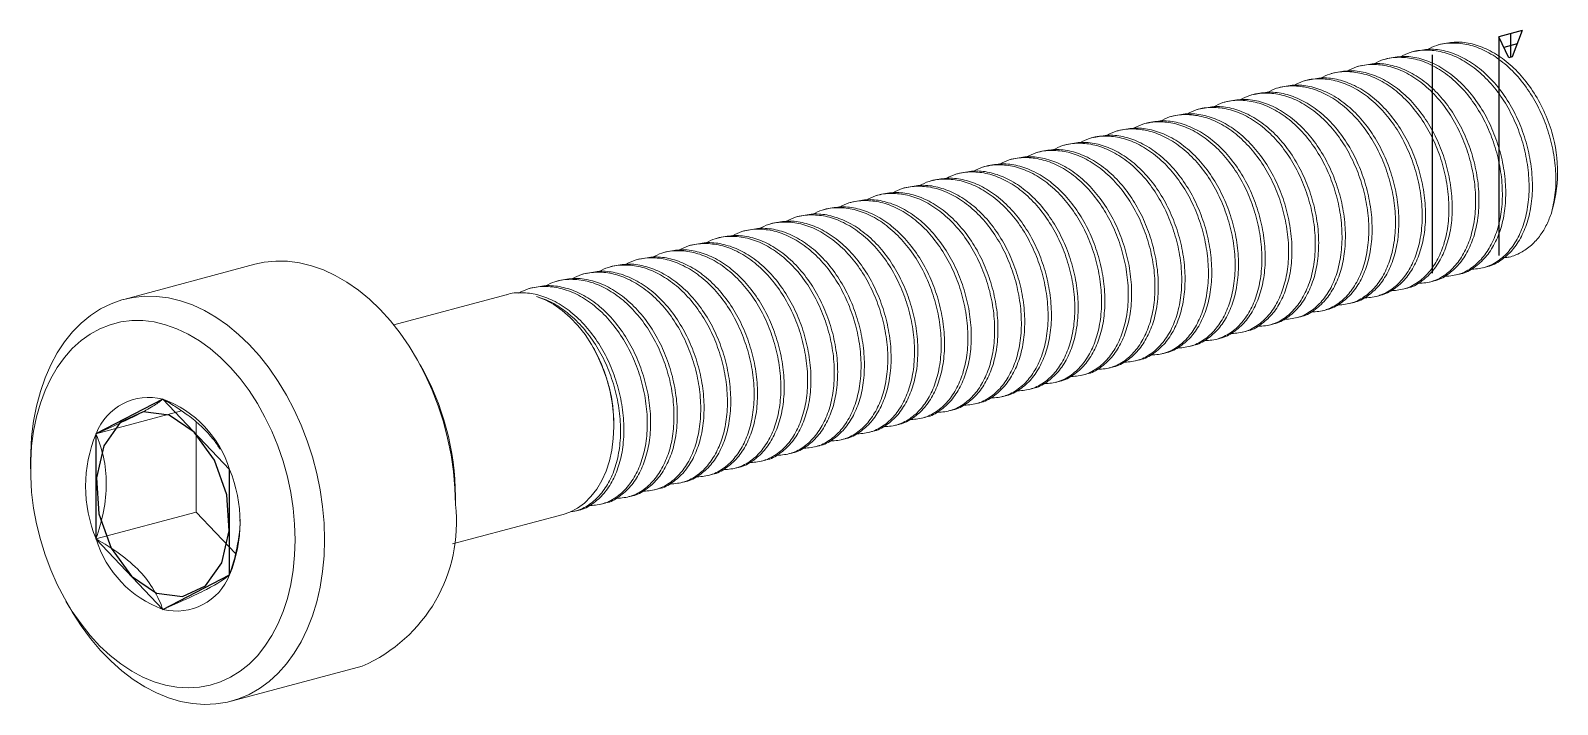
# Model space of a CAD drawing. Header units: millimetres. Extents: x -19.4 to 0.8, y -7.4 to 1.5.
import ezdxf

# ---------------------------------------------------------------- set-up
doc = ezdxf.new("R2010")
doc.units = ezdxf.units.MM
doc.linetypes.add('CENTERX2', pattern=[20.32, 12.7, -2.54, 2.54, -2.54])

msp = doc.modelspace()

# ---------------------------------------------------------------- linework, layer by layer
at = {"color": 7, "linetype": 'Continuous'}
for p, q in [((0.309, 1.528), (0, 1.445)), ((0.133, 1.168), (0, 1.445)), ((0.309, 1.528), (0.177, 1.18)), ((0.177, 1.18), (0.133, 1.168)), ((-17.678, -3.345), (-18.562, -3.804)), ((-16.794, -4.278), (-17.678, -3.345)), ((-18.562, -3.804), (-18.562, -5.195)), ((-16.794, -5.668), (-16.794, -4.278)), ((-18.562, -5.195), (-17.678, -6.127)), ((-17.678, -6.127), (-16.794, -5.668))]:
    msp.add_line(p, q, dxfattribs=at)
at = {"color": 7, "linetype": 'CENTERX2'}
for p, q in [((0, 1.445), (0, -1.445)), ((0.155, 1.487), (0.155, 1.174)), ((0.243, 1.354), (0.066, 1.306)), ((-0.884, 1.208), (-0.884, -1.682))]:
    msp.add_line(p, q, dxfattribs=at)
at = {"color": 7, "linetype": 'Continuous', "lineweight": 15}
for p, q in [((-1.116, 1.254), (-1.16, 1.242)), ((-0.762, 1.349), (-0.807, 1.337)), ((-1.823, 1.064), (-1.867, 1.053)), ((-1.47, 1.159), (-1.514, 1.147)), ((-2.53, 0.875), (-2.574, 0.863)), ((-2.177, 0.97), (-2.221, 0.958)), ((-3.237, 0.686), (-3.282, 0.674)), ((-2.884, 0.78), (-2.928, 0.768)), ((-3.944, 0.496), (-3.989, 0.484)), ((-3.591, 0.591), (-3.635, 0.579)), ((-5.005, 0.212), (-5.049, 0.2)), ((-4.652, 0.307), (-4.696, 0.295)), ((-4.298, 0.401), (-4.342, 0.39)), ((-5.712, 0.023), (-5.756, 0.011)), ((-5.359, 0.117), (-5.403, 0.105)), ((-6.419, -0.167), (-6.464, -0.179)), ((-6.066, -0.072), (-6.11, -0.084)), ((-7.126, -0.356), (-7.171, -0.368)), ((-6.773, -0.262), (-6.817, -0.273)), ((-7.834, -0.546), (-7.878, -0.558)), ((-7.48, -0.451), (-7.524, -0.463)), ((-8.541, -0.735), (-8.585, -0.747)), ((-8.187, -0.641), (-8.231, -0.652)), ((-9.248, -0.925), (-9.292, -0.937)), ((-8.894, -0.83), (-8.938, -0.842)), ((-10.308, -1.209), (-10.353, -1.221)), ((-9.955, -1.114), (-9.999, -1.126)), ((-9.601, -1.019), (-9.645, -1.031)), ((-11.016, -1.398), (-11.06, -1.41)), ((-10.662, -1.304), (-10.706, -1.315)), ((-16.462, -1.563), (-18.195, -2.028)), ((-11.723, -1.588), (-11.767, -1.6)), ((-11.369, -1.493), (-11.413, -1.505)), ((-0.207, -1.608), (-0.163, -1.597)), ((-12.43, -1.777), (-12.474, -1.789)), ((-12.076, -1.682), (-12.12, -1.694)), ((-0.914, -1.798), (-0.87, -1.786)), ((-0.561, -1.703), (-0.516, -1.691)), ((-13.137, -1.967), (-14.622, -2.365)), ((-12.783, -1.872), (-12.827, -1.884)), ((-1.621, -1.987), (-1.577, -1.975)), ((-1.268, -1.893), (-1.224, -1.881)), ((-2.328, -2.177), (-2.284, -2.165)), ((-1.975, -2.082), (-1.931, -2.07)), ((-3.036, -2.366), (-2.991, -2.354)), ((-2.682, -2.271), (-2.638, -2.26)), ((-3.743, -2.556), (-3.698, -2.544)), ((-3.389, -2.461), (-3.345, -2.449)), ((-14.275, -2.887), (-14.327, -2.796)), ((-11.986, -2.658), (-11.994, -2.645)), ((-4.803, -2.84), (-4.759, -2.828)), ((-4.45, -2.745), (-4.406, -2.733)), ((-4.096, -2.65), (-4.052, -2.638)), ((-5.51, -3.029), (-5.466, -3.017)), ((-5.157, -2.934), (-5.113, -2.923)), ((-6.217, -3.219), (-6.173, -3.207)), ((-5.864, -3.124), (-5.82, -3.112)), ((-6.925, -3.408), (-6.88, -3.396)), ((-6.571, -3.313), (-6.527, -3.302)), ((-17.43, -3.501), (-18.562, -3.804)), ((-7.632, -3.598), (-7.588, -3.586)), ((-7.278, -3.503), (-7.234, -3.491)), ((-17.236, -3.649), (-17.236, -4.839)), ((-11.71, -3.705), (-11.71, -3.683)), ((-8.339, -3.787), (-8.295, -3.775)), ((-7.985, -3.692), (-7.941, -3.68)), ((-9.046, -3.976), (-9.002, -3.965)), ((-8.692, -3.882), (-8.648, -3.87)), ((-19.428, -4.163), (-19.428, -4.267)), ((-9.753, -4.166), (-9.709, -4.154)), ((-9.399, -4.071), (-9.355, -4.059)), ((-10.814, -4.45), (-10.769, -4.438)), ((-10.46, -4.355), (-10.416, -4.343)), ((-10.107, -4.261), (-10.062, -4.249)), ((-13.806, -4.741), (-13.806, -4.637)), ((-11.521, -4.639), (-11.477, -4.628)), ((-11.167, -4.545), (-11.123, -4.533)), ((-17.236, -4.839), (-18.562, -5.195)), ((-17.236, -4.839), (-16.716, -5.388)), ((-12.228, -4.829), (-12.184, -4.817)), ((-11.874, -4.734), (-11.83, -4.722)), ((-13.846, -5.262), (-12.382, -4.87)), ((-18.959, -6.017), (-18.907, -6.107)), ((-16.772, -7.34), (-15.039, -6.876))]:
    msp.add_line(p, q, dxfattribs=at)
at = {"color": 7, "linetype": 'Continuous', "lineweight": 15, "flags": 128}
for points in [[(-13.806, -4.741), (-13.813, -4.523), (-13.832, -4.303), (-13.864, -4.083), (-13.909, -3.864), (-13.966, -3.647), (-14.035, -3.434), (-14.115, -3.226), (-14.206, -3.024), (-14.307, -2.831), (-14.419, -2.647), (-14.538, -2.473), (-14.666, -2.311), (-14.802, -2.162), (-14.943, -2.026), (-15.09, -1.905), (-15.241, -1.8), (-15.396, -1.71), (-15.553, -1.637), (-15.711, -1.582), (-15.87, -1.543), (-16.028, -1.523), (-16.184, -1.521), (-16.337, -1.536), (-16.462, -1.563)], [(-19.428, -4.163), (-19.426, -4.055), (-19.413, -3.843), (-19.387, -3.637), (-19.349, -3.438), (-19.298, -3.247), (-19.235, -3.065), (-19.161, -2.894), (-19.075, -2.735), (-18.978, -2.59), (-18.872, -2.458), (-18.757, -2.34), (-18.633, -2.239), (-18.501, -2.154), (-18.362, -2.085), (-18.218, -2.034), (-18.069, -2.001), (-17.916, -1.985), (-17.76, -1.987), (-17.602, -2.008), (-17.444, -2.046), (-17.285, -2.101), (-17.128, -2.174), (-16.974, -2.264), (-16.822, -2.369), (-16.675, -2.49), (-16.534, -2.626), (-16.399, -2.775), (-16.271, -2.937), (-16.151, -3.111), (-16.04, -3.295), (-15.938, -3.488), (-15.847, -3.69), (-15.767, -3.898), (-15.698, -4.111), (-15.641, -4.328), (-15.597, -4.547), (-15.565, -4.768), (-15.545, -4.987), (-15.539, -5.205)], [(-12.382, -4.87), (-12.294, -4.84), (-12.193, -4.788), (-12.099, -4.72), (-12.013, -4.636), (-11.936, -4.537), (-11.869, -4.424), (-11.813, -4.3), (-11.769, -4.164), (-11.736, -4.02), (-11.717, -3.869), (-11.71, -3.712), (-11.716, -3.552), (-11.734, -3.39), (-11.765, -3.228), (-11.809, -3.069), (-11.864, -2.914), (-11.93, -2.765), (-12.006, -2.624), (-12.091, -2.493), (-12.185, -2.373), (-12.286, -2.266), (-12.392, -2.172), (-12.503, -2.094), (-12.618, -2.032), (-12.734, -1.987)], [(-15.928, -5.205), (-15.934, -4.998), (-15.953, -4.79), (-15.986, -4.58), (-16.03, -4.373), (-16.087, -4.167), (-16.156, -3.966), (-16.236, -3.771), (-16.326, -3.583), (-16.427, -3.403), (-16.537, -3.234), (-16.655, -3.075), (-16.781, -2.929), (-16.913, -2.796), (-17.052, -2.677), (-17.194, -2.574), (-17.341, -2.486), (-17.49, -2.416), (-17.64, -2.362), (-17.791, -2.326), (-17.94, -2.308), (-18.088, -2.308), (-18.233, -2.326), (-18.373, -2.362), (-18.509, -2.415), (-18.638, -2.485), (-18.76, -2.573), (-18.875, -2.676), (-18.98, -2.794), (-19.076, -2.927), (-19.161, -3.073), (-19.235, -3.232), (-19.298, -3.401), (-19.349, -3.581), (-19.387, -3.769), (-19.413, -3.964), (-19.426, -4.165), (-19.426, -4.37), (-19.413, -4.578), (-19.387, -4.787), (-19.349, -4.996), (-19.298, -5.203), (-19.235, -5.406), (-19.161, -5.604), (-19.076, -5.796), (-18.98, -5.98), (-18.875, -6.155), (-18.76, -6.319), (-18.638, -6.472), (-18.509, -6.612), (-18.373, -6.738), (-18.233, -6.849), (-18.088, -6.944), (-17.94, -7.023), (-17.791, -7.085), (-17.64, -7.13), (-17.49, -7.157), (-17.341, -7.166), (-17.194, -7.157), (-17.052, -7.131), (-16.913, -7.086), (-16.781, -7.024), (-16.655, -6.945), (-16.537, -6.85), (-16.427, -6.739), (-16.326, -6.613), (-16.236, -6.474), (-16.156, -6.321), (-16.087, -6.157), (-16.03, -5.982), (-15.986, -5.798), (-15.953, -5.606), (-15.934, -5.408), (-15.928, -5.205)], [(-15.539, -5.205), (-15.545, -5.419), (-15.565, -5.628), (-15.597, -5.832), (-15.641, -6.027), (-15.698, -6.213), (-15.767, -6.39), (-15.847, -6.555), (-15.938, -6.707), (-16.04, -6.846), (-16.151, -6.971), (-16.271, -7.08), (-16.399, -7.174), (-16.534, -7.251), (-16.675, -7.31), (-16.822, -7.353), (-16.974, -7.377), (-17.128, -7.384), (-17.285, -7.373), (-17.444, -7.343), (-17.602, -7.297), (-17.76, -7.232), (-17.916, -7.151), (-18.069, -7.053), (-18.218, -6.94), (-18.362, -6.812), (-18.501, -6.669), (-18.633, -6.513), (-18.757, -6.345), (-18.872, -6.166), (-18.907, -6.107)]]:
    msp.add_lwpolyline(points, dxfattribs=at)
at = {"color": 7, "linetype": 'CENTERX2', "flags": 128}
msp.add_lwpolyline([(-16.832, -4.61), (-16.996, -4.153), (-17.263, -3.784), (-17.593, -3.56), (-17.936, -3.515), (-18.24, -3.656), (-18.458, -3.962), (-18.557, -4.385), (-18.523, -4.862), (-18.36, -5.319), (-18.093, -5.688), (-17.762, -5.912), (-17.419, -5.957), (-17.115, -5.816), (-16.897, -5.511), (-16.798, -5.087), (-16.832, -4.61)], dxfattribs=at)
at = {"color": 7, "linetype": 'Continuous', "lineweight": 15}
for centre, radius, start, end in [((-1.139, -0.34), 1.914, 343.0475, 15.8629), ((-17.357, -4.65), 3.551, 0.2187, 29.7773), ((-13.731, -3.686), 2.022, 0.1036, 13.8281), ((-17.859, -4.076), 0.753, 76.04, 158.795), ((-18.176, -4.703), 1.446, 17.1118, 69.8459), ((-16.871, -4.499), 1.828, 157.6403, 202.3597), ((-18.484, -4.973), 1.828, 337.6403, 22.3597), ((-15.861, -4.978), 2.069, 293.4203, 6.5782), ((-17.179, -4.769), 1.446, 197.1118, 249.8459), ((-17.496, -5.396), 0.753, 256.04, 338.795)]:
    msp.add_arc(centre, radius, start, end, dxfattribs=at)
for points, knots in [([(-0.379, -1.629), (-0.316, -1.625), (-0.188, -1.616), (-0.014, -1.53), (0.138, -1.395), (0.258, -1.213), (0.345, -0.994), (0.395, -0.742), (0.405, -0.464), (0.372, -0.174), (0.3, 0.111), (0.192, 0.382), (0.051, 0.634), (-0.124, 0.857), (-0.323, 1.041), (-0.535, 1.173), (-0.751, 1.253), (-0.967, 1.277), (-1.154, 1.256), (-1.26, 1.202), (-1.301, 1.182)], [0, 0, 0, 0, 0.056083, 0.114084, 0.171698, 0.227814, 0.282695, 0.339425, 0.397297, 0.455168, 0.511899, 0.56678, 0.622896, 0.680509, 0.73851, 0.795742, 0.851138, 0.906533, 0.963765, 1, 1, 1, 1]), ([(-0.163, -1.595), (-0.158, -1.594), (-0.089, -1.585), (0.03, -1.515), (0.182, -1.384), (0.302, -1.201), (0.389, -0.983), (0.44, -0.731), (0.449, -0.452), (0.416, -0.162), (0.344, 0.123), (0.237, 0.394), (0.095, 0.645), (-0.08, 0.869), (-0.279, 1.052), (-0.491, 1.186), (-0.707, 1.264), (-0.918, 1.292), (-1.051, 1.265), (-1.116, 1.252)], [0, 0, 0, 0, 0.004808, 0.068708, 0.132181, 0.194005, 0.254467, 0.316968, 0.380725, 0.444482, 0.506983, 0.567446, 0.629269, 0.692742, 0.756643, 0.819695, 0.880725, 0.941755, 1, 1, 1, 1]), ([(0.691, -0.898), (0.711, -0.816), (0.751, -0.65), (0.758, -0.369), (0.726, -0.079), (0.653, 0.206), (0.546, 0.477), (0.404, 0.728), (0.23, 0.952), (0.03, 1.135), (-0.182, 1.268), (-0.398, 1.348), (-0.613, 1.371), (-0.801, 1.35), (-0.906, 1.297), (-0.947, 1.277)], [0, 0, 0, 0, 0.079204, 0.160007, 0.240663, 0.319729, 0.396217, 0.474426, 0.554723, 0.63556, 0.715324, 0.79253, 0.869735, 0.949499, 1, 1, 1, 1]), ([(0.702, 0.183), (0.668, 0.279), (0.601, 0.473), (0.452, 0.735), (0.274, 0.964), (0.075, 1.147), (-0.138, 1.28), (-0.353, 1.359), (-0.565, 1.387), (-0.697, 1.36), (-0.762, 1.347)], [0, 0, 0, 0, 0.1287861, 0.2600026, 0.3866991, 0.5142469, 0.6401033, 0.7619215, 0.8837397, 1, 1, 1, 1]), ([(-1.086, -1.818), (-1.023, -1.814), (-0.895, -1.805), (-0.721, -1.72), (-0.57, -1.584), (-0.449, -1.403), (-0.362, -1.184), (-0.312, -0.932), (-0.302, -0.653), (-0.335, -0.363), (-0.408, -0.078), (-0.515, 0.193), (-0.656, 0.444), (-0.831, 0.668), (-1.03, 0.851), (-1.243, 0.984), (-1.459, 1.064), (-1.674, 1.087), (-1.861, 1.066), (-1.967, 1.013), (-2.008, 0.992)], [0, 0, 0, 0, 0.0560833, 0.1140843, 0.1716982, 0.227814, 0.282695, 0.3394254, 0.3972969, 0.4551683, 0.5118987, 0.5667798, 0.6228955, 0.6805094, 0.7385105, 0.7957424, 0.8511379, 0.9065334, 0.9637654, 1, 1, 1, 1]), ([(-0.87, -1.784), (-0.866, -1.783), (-0.797, -1.775), (-0.678, -1.705), (-0.525, -1.573), (-0.405, -1.391), (-0.318, -1.172), (-0.268, -0.92), (-0.258, -0.641), (-0.291, -0.351), (-0.363, -0.066), (-0.471, 0.205), (-0.612, 0.456), (-0.787, 0.68), (-0.986, 0.863), (-1.198, 0.996), (-1.414, 1.074), (-1.625, 1.103), (-1.758, 1.076), (-1.823, 1.062)], [0, 0, 0, 0, 0.004808, 0.068708, 0.132181, 0.194005, 0.254467, 0.316968, 0.380725, 0.444482, 0.506983, 0.567446, 0.629269, 0.692742, 0.756643, 0.819695, 0.880725, 0.941755, 1, 1, 1, 1]), ([(-0.732, -1.724), (-0.669, -1.719), (-0.541, -1.711), (-0.367, -1.625), (-0.216, -1.489), (-0.096, -1.308), (-0.008, -1.089), (0.042, -0.837), (0.051, -0.558), (0.018, -0.268), (-0.054, 0.017), (-0.161, 0.288), (-0.303, 0.539), (-0.477, 0.763), (-0.677, 0.946), (-0.889, 1.079), (-1.105, 1.158), (-1.32, 1.182), (-1.508, 1.161), (-1.613, 1.108), (-1.654, 1.087)], [0, 0, 0, 0, 0.0560833, 0.1140843, 0.1716982, 0.227814, 0.282695, 0.3394254, 0.3972969, 0.4551683, 0.5118987, 0.5667798, 0.6228955, 0.6805094, 0.7385105, 0.7957424, 0.8511379, 0.9065334, 0.9637654, 1, 1, 1, 1]), ([(-0.517, -1.689), (-0.512, -1.689), (-0.443, -1.68), (-0.324, -1.61), (-0.172, -1.478), (-0.052, -1.296), (0.036, -1.077), (0.086, -0.825), (0.096, -0.547), (0.063, -0.256), (-0.01, 0.028), (-0.117, 0.299), (-0.259, 0.551), (-0.433, 0.774), (-0.632, 0.958), (-0.845, 1.091), (-1.06, 1.169), (-1.272, 1.197), (-1.404, 1.17), (-1.469, 1.157)], [0, 0, 0, 0, 0.004808, 0.068708, 0.132181, 0.194005, 0.254467, 0.316968, 0.380725, 0.444482, 0.506983, 0.567446, 0.629269, 0.692742, 0.756643, 0.819695, 0.880725, 0.941755, 1, 1, 1, 1]), ([(-1.931, -2.068), (-1.926, -2.068), (-1.857, -2.059), (-1.738, -1.989), (-1.586, -1.857), (-1.466, -1.675), (-1.378, -1.456), (-1.328, -1.204), (-1.319, -0.925), (-1.352, -0.635), (-1.424, -0.351), (-1.531, -0.079), (-1.673, 0.172), (-1.847, 0.396), (-2.047, 0.579), (-2.259, 0.712), (-2.475, 0.79), (-2.686, 0.819), (-2.819, 0.792), (-2.883, 0.778)], [0, 0, 0, 0, 0.004808, 0.068708, 0.132181, 0.194005, 0.254467, 0.316968, 0.380725, 0.444482, 0.506983, 0.567446, 0.629269, 0.692742, 0.756643, 0.819695, 0.880725, 0.941755, 1, 1, 1, 1]), ([(-1.793, -2.008), (-1.73, -2.004), (-1.602, -1.995), (-1.428, -1.909), (-1.277, -1.773), (-1.157, -1.592), (-1.069, -1.373), (-1.019, -1.121), (-1.009, -0.843), (-1.042, -0.552), (-1.115, -0.268), (-1.222, 0.003), (-1.364, 0.255), (-1.538, 0.478), (-1.737, 0.662), (-1.95, 0.794), (-2.166, 0.874), (-2.381, 0.898), (-2.568, 0.877), (-2.674, 0.824), (-2.715, 0.803)], [0, 0, 0, 0, 0.056083, 0.114084, 0.171698, 0.227814, 0.282695, 0.339425, 0.397297, 0.455168, 0.511899, 0.56678, 0.622896, 0.680509, 0.73851, 0.795742, 0.851138, 0.906533, 0.963765, 1, 1, 1, 1]), ([(-1.578, -1.973), (-1.573, -1.973), (-1.504, -1.964), (-1.385, -1.894), (-1.232, -1.762), (-1.112, -1.58), (-1.025, -1.361), (-0.975, -1.109), (-0.965, -0.831), (-0.998, -0.541), (-1.07, -0.256), (-1.178, 0.015), (-1.319, 0.266), (-1.494, 0.49), (-1.693, 0.674), (-1.906, 0.807), (-2.121, 0.885), (-2.332, 0.913), (-2.465, 0.886), (-2.53, 0.873)], [0, 0, 0, 0, 0.004808, 0.068708, 0.132181, 0.194005, 0.254467, 0.316968, 0.380725, 0.444482, 0.506983, 0.567446, 0.629269, 0.692742, 0.756643, 0.819695, 0.880725, 0.941755, 1, 1, 1, 1]), ([(-1.44, -1.913), (-1.377, -1.909), (-1.249, -1.9), (-1.075, -1.814), (-0.923, -1.679), (-0.803, -1.497), (-0.715, -1.279), (-0.665, -1.027), (-0.656, -0.748), (-0.689, -0.458), (-0.761, -0.173), (-0.868, 0.098), (-1.01, 0.349), (-1.184, 0.573), (-1.384, 0.757), (-1.596, 0.889), (-1.812, 0.969), (-2.027, 0.993), (-2.215, 0.971), (-2.32, 0.918), (-2.361, 0.898)], [0, 0, 0, 0, 0.056083, 0.114084, 0.171698, 0.227814, 0.282695, 0.339425, 0.397297, 0.455168, 0.511899, 0.56678, 0.622896, 0.680509, 0.73851, 0.795742, 0.851138, 0.906533, 0.963765, 1, 1, 1, 1]), ([(-1.224, -1.879), (-1.219, -1.878), (-1.15, -1.87), (-1.031, -1.799), (-0.879, -1.668), (-0.759, -1.485), (-0.671, -1.267), (-0.621, -1.015), (-0.612, -0.736), (-0.645, -0.446), (-0.717, -0.161), (-0.824, 0.11), (-0.966, 0.361), (-1.14, 0.585), (-1.34, 0.768), (-1.552, 0.901), (-1.768, 0.98), (-1.979, 1.008), (-2.111, 0.981), (-2.176, 0.968)], [0, 0, 0, 0, 0.004808, 0.068708, 0.132181, 0.194005, 0.254467, 0.316968, 0.380725, 0.444482, 0.506983, 0.567446, 0.629269, 0.692742, 0.756643, 0.819695, 0.880725, 0.941755, 1, 1, 1, 1]), ([(-2.638, -2.258), (-2.633, -2.257), (-2.564, -2.249), (-2.445, -2.178), (-2.293, -2.047), (-2.173, -1.864), (-2.085, -1.646), (-2.035, -1.394), (-2.026, -1.115), (-2.059, -0.825), (-2.131, -0.54), (-2.238, -0.269), (-2.38, -0.018), (-2.554, 0.206), (-2.754, 0.389), (-2.966, 0.522), (-3.182, 0.601), (-3.393, 0.629), (-3.526, 0.602), (-3.59, 0.589)], [0, 0, 0, 0, 0.004808, 0.068708, 0.132181, 0.194005, 0.254467, 0.316968, 0.380725, 0.444482, 0.506983, 0.567446, 0.629269, 0.692742, 0.756643, 0.819695, 0.880725, 0.941755, 1, 1, 1, 1]), ([(-2.5, -2.197), (-2.437, -2.193), (-2.309, -2.184), (-2.135, -2.098), (-1.984, -1.963), (-1.864, -1.782), (-1.776, -1.563), (-1.726, -1.311), (-1.716, -1.032), (-1.749, -0.742), (-1.822, -0.457), (-1.929, -0.186), (-2.071, 0.065), (-2.245, 0.289), (-2.444, 0.472), (-2.657, 0.605), (-2.873, 0.685), (-3.088, 0.708), (-3.275, 0.687), (-3.381, 0.634), (-3.422, 0.614)], [0, 0, 0, 0, 0.056083, 0.114084, 0.171698, 0.227814, 0.282695, 0.339425, 0.397297, 0.455168, 0.511899, 0.56678, 0.622896, 0.680509, 0.73851, 0.795742, 0.851138, 0.906533, 0.963765, 1, 1, 1, 1]), ([(-2.285, -2.163), (-2.28, -2.162), (-2.211, -2.154), (-2.092, -2.083), (-1.939, -1.952), (-1.819, -1.77), (-1.732, -1.551), (-1.682, -1.299), (-1.672, -1.02), (-1.705, -0.73), (-1.778, -0.445), (-1.885, -0.174), (-2.026, 0.077), (-2.201, 0.301), (-2.4, 0.484), (-2.613, 0.617), (-2.828, 0.696), (-3.039, 0.724), (-3.172, 0.697), (-3.237, 0.684)], [0, 0, 0, 0, 0.004808, 0.068708, 0.132181, 0.194005, 0.254467, 0.316968, 0.380725, 0.444482, 0.506983, 0.567446, 0.629269, 0.692742, 0.756643, 0.819695, 0.880725, 0.941755, 1, 1, 1, 1]), ([(-2.147, -2.103), (-2.084, -2.098), (-1.956, -2.09), (-1.782, -2.004), (-1.63, -1.868), (-1.51, -1.687), (-1.423, -1.468), (-1.372, -1.216), (-1.363, -0.937), (-1.396, -0.647), (-1.468, -0.362), (-1.575, -0.091), (-1.717, 0.16), (-1.892, 0.384), (-2.091, 0.567), (-2.303, 0.7), (-2.519, 0.78), (-2.734, 0.803), (-2.922, 0.782), (-3.027, 0.729), (-3.068, 0.708)], [0, 0, 0, 0, 0.056083, 0.114084, 0.171698, 0.227814, 0.282695, 0.339425, 0.397297, 0.455168, 0.511899, 0.56678, 0.622896, 0.680509, 0.73851, 0.795742, 0.851138, 0.906533, 0.963765, 1, 1, 1, 1]), ([(-3.561, -2.481), (-3.498, -2.477), (-3.37, -2.468), (-3.196, -2.383), (-3.044, -2.247), (-2.924, -2.066), (-2.837, -1.847), (-2.787, -1.595), (-2.777, -1.316), (-2.81, -1.026), (-2.882, -0.741), (-2.99, -0.47), (-3.131, -0.219), (-3.306, 0.005), (-3.505, 0.188), (-3.717, 0.321), (-3.933, 0.401), (-4.149, 0.424), (-4.336, 0.403), (-4.442, 0.35), (-4.482, 0.329)], [0, 0, 0, 0, 0.056083, 0.114084, 0.171698, 0.227814, 0.282695, 0.339425, 0.397297, 0.455168, 0.511899, 0.56678, 0.622896, 0.680509, 0.73851, 0.795742, 0.851138, 0.906533, 0.963765, 1, 1, 1, 1]), ([(-3.345, -2.447), (-3.34, -2.446), (-3.271, -2.438), (-3.152, -2.368), (-3, -2.236), (-2.88, -2.054), (-2.793, -1.835), (-2.742, -1.583), (-2.733, -1.304), (-2.766, -1.014), (-2.838, -0.729), (-2.945, -0.458), (-3.087, -0.207), (-3.262, 0.017), (-3.461, 0.2), (-3.673, 0.333), (-3.889, 0.411), (-4.1, 0.44), (-4.233, 0.413), (-4.298, 0.399)], [0, 0, 0, 0, 0.004808, 0.068708, 0.132181, 0.194005, 0.254467, 0.316968, 0.380725, 0.444482, 0.506983, 0.567446, 0.629269, 0.692742, 0.756643, 0.819695, 0.880725, 0.941755, 1, 1, 1, 1]), ([(-3.207, -2.387), (-3.144, -2.382), (-3.016, -2.374), (-2.842, -2.288), (-2.691, -2.152), (-2.571, -1.971), (-2.483, -1.752), (-2.433, -1.5), (-2.424, -1.221), (-2.456, -0.931), (-2.529, -0.647), (-2.636, -0.375), (-2.778, -0.124), (-2.952, 0.099), (-3.151, 0.283), (-3.364, 0.416), (-3.58, 0.495), (-3.795, 0.519), (-3.983, 0.498), (-4.088, 0.445), (-4.129, 0.424)], [0, 0, 0, 0, 0.0560833, 0.1140843, 0.1716982, 0.227814, 0.282695, 0.3394254, 0.3972969, 0.4551683, 0.5118987, 0.5667798, 0.6228955, 0.6805094, 0.7385105, 0.7957424, 0.8511379, 0.9065334, 0.9637654, 1, 1, 1, 1]), ([(-2.992, -2.352), (-2.987, -2.352), (-2.918, -2.343), (-2.799, -2.273), (-2.646, -2.141), (-2.527, -1.959), (-2.439, -1.74), (-2.389, -1.488), (-2.379, -1.21), (-2.412, -0.92), (-2.485, -0.635), (-2.592, -0.364), (-2.734, -0.112), (-2.908, 0.111), (-3.107, 0.295), (-3.32, 0.428), (-3.535, 0.506), (-3.746, 0.534), (-3.879, 0.507), (-3.944, 0.494)], [0, 0, 0, 0, 0.004808, 0.068708, 0.132181, 0.194005, 0.254467, 0.316968, 0.380725, 0.444482, 0.506983, 0.567446, 0.629269, 0.692742, 0.756643, 0.819695, 0.880725, 0.941755, 1, 1, 1, 1]), ([(-2.854, -2.292), (-2.791, -2.288), (-2.663, -2.279), (-2.489, -2.193), (-2.337, -2.058), (-2.217, -1.876), (-2.13, -1.657), (-2.08, -1.405), (-2.07, -1.127), (-2.103, -0.837), (-2.175, -0.552), (-2.282, -0.281), (-2.424, -0.03), (-2.599, 0.194), (-2.798, 0.378), (-3.01, 0.51), (-3.226, 0.59), (-3.441, 0.614), (-3.629, 0.593), (-3.734, 0.539), (-3.775, 0.519)], [0, 0, 0, 0, 0.056083, 0.114084, 0.171698, 0.227814, 0.282695, 0.339425, 0.397297, 0.455168, 0.511899, 0.56678, 0.622896, 0.680509, 0.73851, 0.795742, 0.851138, 0.906533, 0.963765, 1, 1, 1, 1]), ([(-4.268, -2.671), (-4.205, -2.667), (-4.077, -2.658), (-3.903, -2.572), (-3.752, -2.436), (-3.631, -2.255), (-3.544, -2.036), (-3.494, -1.784), (-3.484, -1.506), (-3.517, -1.216), (-3.59, -0.931), (-3.697, -0.66), (-3.838, -0.408), (-4.013, -0.185), (-4.212, -0.001), (-4.425, 0.131), (-4.641, 0.211), (-4.856, 0.235), (-5.043, 0.214), (-5.149, 0.161), (-5.19, 0.14)], [0, 0, 0, 0, 0.056083, 0.114084, 0.171698, 0.227814, 0.282695, 0.339425, 0.397297, 0.455168, 0.511899, 0.56678, 0.622896, 0.680509, 0.73851, 0.795742, 0.851138, 0.906533, 0.963765, 1, 1, 1, 1]), ([(-4.052, -2.636), (-4.048, -2.636), (-3.979, -2.627), (-3.86, -2.557), (-3.707, -2.425), (-3.587, -2.243), (-3.5, -2.025), (-3.45, -1.772), (-3.44, -1.494), (-3.473, -1.204), (-3.545, -0.919), (-3.653, -0.648), (-3.794, -0.397), (-3.969, -0.173), (-4.168, 0.011), (-4.38, 0.144), (-4.596, 0.222), (-4.807, 0.25), (-4.94, 0.223), (-5.005, 0.21)], [0, 0, 0, 0, 0.004808, 0.068708, 0.132181, 0.194005, 0.254467, 0.316968, 0.380725, 0.444482, 0.506983, 0.567446, 0.629269, 0.692742, 0.756643, 0.819695, 0.880725, 0.941755, 1, 1, 1, 1]), ([(-3.914, -2.576), (-3.851, -2.572), (-3.723, -2.563), (-3.549, -2.477), (-3.398, -2.342), (-3.278, -2.161), (-3.19, -1.942), (-3.14, -1.69), (-3.131, -1.411), (-3.164, -1.121), (-3.236, -0.836), (-3.343, -0.565), (-3.485, -0.314), (-3.659, -0.09), (-3.859, 0.094), (-4.071, 0.226), (-4.287, 0.306), (-4.502, 0.33), (-4.69, 0.308), (-4.795, 0.255), (-4.836, 0.235)], [0, 0, 0, 0, 0.056083, 0.114084, 0.171698, 0.227814, 0.282695, 0.339425, 0.397297, 0.455168, 0.511899, 0.56678, 0.622896, 0.680509, 0.73851, 0.795742, 0.851138, 0.906533, 0.963765, 1, 1, 1, 1]), ([(-3.699, -2.542), (-3.694, -2.541), (-3.625, -2.533), (-3.506, -2.462), (-3.354, -2.331), (-3.234, -2.148), (-3.146, -1.93), (-3.096, -1.678), (-3.086, -1.399), (-3.119, -1.109), (-3.192, -0.824), (-3.299, -0.553), (-3.441, -0.302), (-3.615, -0.078), (-3.814, 0.105), (-4.027, 0.238), (-4.242, 0.317), (-4.454, 0.345), (-4.586, 0.318), (-4.651, 0.305)], [0, 0, 0, 0, 0.004808, 0.068708, 0.132181, 0.194005, 0.254467, 0.316968, 0.380725, 0.444482, 0.506983, 0.567446, 0.629269, 0.692742, 0.756643, 0.819695, 0.880725, 0.941755, 1, 1, 1, 1]), ([(-4.975, -2.86), (-4.912, -2.856), (-4.784, -2.847), (-4.61, -2.761), (-4.459, -2.626), (-4.338, -2.445), (-4.251, -2.226), (-4.201, -1.974), (-4.191, -1.695), (-4.224, -1.405), (-4.297, -1.12), (-4.404, -0.849), (-4.546, -0.598), (-4.72, -0.374), (-4.919, -0.191), (-5.132, -0.058), (-5.348, 0.022), (-5.563, 0.045), (-5.75, 0.024), (-5.856, -0.029), (-5.897, -0.049)], [0, 0, 0, 0, 0.056083, 0.114084, 0.171698, 0.227814, 0.282695, 0.339425, 0.397297, 0.455168, 0.511899, 0.56678, 0.622896, 0.680509, 0.73851, 0.795742, 0.851138, 0.906533, 0.963765, 1, 1, 1, 1]), ([(-4.76, -2.826), (-4.755, -2.825), (-4.686, -2.817), (-4.567, -2.746), (-4.414, -2.615), (-4.294, -2.433), (-4.207, -2.214), (-4.157, -1.962), (-4.147, -1.683), (-4.18, -1.393), (-4.252, -1.108), (-4.36, -0.837), (-4.501, -0.586), (-4.676, -0.362), (-4.875, -0.179), (-5.088, -0.046), (-5.303, 0.032), (-5.514, 0.061), (-5.647, 0.034), (-5.712, 0.021)], [0, 0, 0, 0, 0.004808, 0.068708, 0.132181, 0.194005, 0.254467, 0.316968, 0.380725, 0.444482, 0.506983, 0.567446, 0.629269, 0.692742, 0.756643, 0.819695, 0.880725, 0.941755, 1, 1, 1, 1]), ([(-4.621, -2.766), (-4.559, -2.761), (-4.431, -2.753), (-4.257, -2.667), (-4.105, -2.531), (-3.985, -2.35), (-3.897, -2.131), (-3.847, -1.879), (-3.838, -1.6), (-3.871, -1.31), (-3.943, -1.025), (-4.05, -0.754), (-4.192, -0.503), (-4.366, -0.279), (-4.566, -0.096), (-4.778, 0.037), (-4.994, 0.116), (-5.209, 0.14), (-5.397, 0.119), (-5.502, 0.066), (-5.543, 0.045)], [0, 0, 0, 0, 0.0560833, 0.1140843, 0.1716982, 0.227814, 0.282695, 0.3394254, 0.3972969, 0.4551683, 0.5118987, 0.5667798, 0.6228955, 0.6805094, 0.7385105, 0.7957424, 0.8511379, 0.9065334, 0.9637654, 1, 1, 1, 1]), ([(-4.406, -2.731), (-4.401, -2.731), (-4.332, -2.722), (-4.213, -2.652), (-4.061, -2.52), (-3.941, -2.338), (-3.853, -2.119), (-3.803, -1.867), (-3.794, -1.588), (-3.826, -1.298), (-3.899, -1.014), (-4.006, -0.742), (-4.148, -0.491), (-4.322, -0.268), (-4.521, -0.084), (-4.734, 0.049), (-4.95, 0.127), (-5.161, 0.156), (-5.293, 0.128), (-5.358, 0.115)], [0, 0, 0, 0, 0.004808, 0.068708, 0.132181, 0.194005, 0.254467, 0.316968, 0.380725, 0.444482, 0.506983, 0.567446, 0.629269, 0.692742, 0.756643, 0.819695, 0.880725, 0.941755, 1, 1, 1, 1]), ([(-5.682, -3.05), (-5.619, -3.046), (-5.491, -3.037), (-5.317, -2.951), (-5.166, -2.815), (-5.046, -2.634), (-4.958, -2.415), (-4.908, -2.163), (-4.898, -1.884), (-4.931, -1.594), (-5.004, -1.31), (-5.111, -1.038), (-5.253, -0.787), (-5.427, -0.564), (-5.626, -0.38), (-5.839, -0.247), (-6.055, -0.168), (-6.27, -0.144), (-6.457, -0.165), (-6.563, -0.218), (-6.604, -0.239)], [0, 0, 0, 0, 0.056083, 0.114084, 0.171698, 0.227814, 0.282695, 0.339425, 0.397297, 0.455168, 0.511899, 0.56678, 0.622896, 0.680509, 0.73851, 0.795742, 0.851138, 0.906533, 0.963765, 1, 1, 1, 1]), ([(-5.467, -3.015), (-5.462, -3.015), (-5.393, -3.006), (-5.274, -2.936), (-5.121, -2.804), (-5.001, -2.622), (-4.914, -2.403), (-4.864, -2.151), (-4.854, -1.873), (-4.887, -1.583), (-4.96, -1.298), (-5.067, -1.027), (-5.208, -0.775), (-5.383, -0.552), (-5.582, -0.368), (-5.795, -0.235), (-6.01, -0.157), (-6.221, -0.129), (-6.354, -0.156), (-6.419, -0.169)], [0, 0, 0, 0, 0.004808, 0.068708, 0.132181, 0.194005, 0.254467, 0.316968, 0.380725, 0.444482, 0.506983, 0.567446, 0.629269, 0.692742, 0.756643, 0.819695, 0.880725, 0.941755, 1, 1, 1, 1]), ([(-5.329, -2.955), (-5.266, -2.951), (-5.138, -2.942), (-4.964, -2.856), (-4.812, -2.721), (-4.692, -2.539), (-4.605, -2.32), (-4.554, -2.068), (-4.545, -1.79), (-4.578, -1.5), (-4.65, -1.215), (-4.757, -0.944), (-4.899, -0.693), (-5.073, -0.469), (-5.273, -0.285), (-5.485, -0.153), (-5.701, -0.073), (-5.916, -0.049), (-6.104, -0.071), (-6.209, -0.124), (-6.25, -0.144)], [0, 0, 0, 0, 0.056083, 0.114084, 0.171698, 0.227814, 0.282695, 0.339425, 0.397297, 0.455168, 0.511899, 0.56678, 0.622896, 0.680509, 0.73851, 0.795742, 0.851138, 0.906533, 0.963765, 1, 1, 1, 1]), ([(-5.113, -2.921), (-5.108, -2.92), (-5.039, -2.912), (-4.92, -2.841), (-4.768, -2.71), (-4.648, -2.527), (-4.56, -2.309), (-4.51, -2.057), (-4.501, -1.778), (-4.534, -1.488), (-4.606, -1.203), (-4.713, -0.932), (-4.855, -0.681), (-5.029, -0.457), (-5.229, -0.274), (-5.441, -0.141), (-5.657, -0.062), (-5.868, -0.034), (-6.001, -0.061), (-6.065, -0.074)], [0, 0, 0, 0, 0.004808, 0.068708, 0.132181, 0.194005, 0.254467, 0.316968, 0.380725, 0.444482, 0.506983, 0.567446, 0.629269, 0.692742, 0.756643, 0.819695, 0.880725, 0.941755, 1, 1, 1, 1]), ([(-6.389, -3.239), (-6.326, -3.235), (-6.198, -3.226), (-6.024, -3.14), (-5.873, -3.005), (-5.753, -2.824), (-5.665, -2.605), (-5.615, -2.353), (-5.606, -2.074), (-5.638, -1.784), (-5.711, -1.499), (-5.818, -1.228), (-5.96, -0.977), (-6.134, -0.753), (-6.333, -0.57), (-6.546, -0.437), (-6.762, -0.357), (-6.977, -0.333), (-7.165, -0.355), (-7.27, -0.408), (-7.311, -0.428)], [0, 0, 0, 0, 0.056083, 0.114084, 0.171698, 0.227814, 0.282695, 0.339425, 0.397297, 0.455168, 0.511899, 0.56678, 0.622896, 0.680509, 0.73851, 0.795742, 0.851138, 0.906533, 0.963765, 1, 1, 1, 1]), ([(-6.174, -3.205), (-6.169, -3.204), (-6.1, -3.196), (-5.981, -3.125), (-5.828, -2.994), (-5.709, -2.812), (-5.621, -2.593), (-5.571, -2.341), (-5.561, -2.062), (-5.594, -1.772), (-5.667, -1.487), (-5.774, -1.216), (-5.916, -0.965), (-6.09, -0.741), (-6.289, -0.558), (-6.502, -0.425), (-6.717, -0.346), (-6.928, -0.318), (-7.061, -0.345), (-7.126, -0.358)], [0, 0, 0, 0, 0.004808, 0.068708, 0.132181, 0.194005, 0.254467, 0.316968, 0.380725, 0.444482, 0.506983, 0.567446, 0.629269, 0.692742, 0.756643, 0.819695, 0.880725, 0.941755, 1, 1, 1, 1]), ([(-6.036, -3.145), (-5.973, -3.14), (-5.845, -3.132), (-5.671, -3.046), (-5.519, -2.91), (-5.399, -2.729), (-5.312, -2.51), (-5.261, -2.258), (-5.252, -1.979), (-5.285, -1.689), (-5.357, -1.404), (-5.464, -1.133), (-5.606, -0.882), (-5.781, -0.658), (-5.98, -0.475), (-6.192, -0.342), (-6.408, -0.262), (-6.623, -0.239), (-6.811, -0.26), (-6.916, -0.313), (-6.957, -0.334)], [0, 0, 0, 0, 0.056083, 0.114084, 0.171698, 0.227814, 0.282695, 0.339425, 0.397297, 0.455168, 0.511899, 0.56678, 0.622896, 0.680509, 0.73851, 0.795742, 0.851138, 0.906533, 0.963765, 1, 1, 1, 1]), ([(-5.82, -3.11), (-5.815, -3.109), (-5.746, -3.101), (-5.627, -3.031), (-5.475, -2.899), (-5.355, -2.717), (-5.267, -2.498), (-5.217, -2.246), (-5.208, -1.967), (-5.241, -1.677), (-5.313, -1.392), (-5.42, -1.121), (-5.562, -0.87), (-5.736, -0.646), (-5.936, -0.463), (-6.148, -0.33), (-6.364, -0.252), (-6.575, -0.223), (-6.708, -0.25), (-6.772, -0.264)], [0, 0, 0, 0, 0.004808, 0.068708, 0.132181, 0.194005, 0.254467, 0.316968, 0.380725, 0.444482, 0.506983, 0.567446, 0.629269, 0.692742, 0.756643, 0.819695, 0.880725, 0.941755, 1, 1, 1, 1]), ([(-7.096, -3.429), (-7.033, -3.424), (-6.905, -3.416), (-6.731, -3.33), (-6.58, -3.194), (-6.46, -3.013), (-6.372, -2.794), (-6.322, -2.542), (-6.313, -2.263), (-6.346, -1.973), (-6.418, -1.688), (-6.525, -1.417), (-6.667, -1.166), (-6.841, -0.942), (-7.041, -0.759), (-7.253, -0.626), (-7.469, -0.547), (-7.684, -0.523), (-7.872, -0.544), (-7.977, -0.597), (-8.018, -0.618)], [0, 0, 0, 0, 0.056083, 0.114084, 0.171698, 0.227814, 0.282695, 0.339425, 0.397297, 0.455168, 0.511899, 0.56678, 0.622896, 0.680509, 0.73851, 0.795742, 0.851138, 0.906533, 0.963765, 1, 1, 1, 1]), ([(-6.881, -3.394), (-6.876, -3.394), (-6.807, -3.385), (-6.688, -3.315), (-6.536, -3.183), (-6.416, -3.001), (-6.328, -2.782), (-6.278, -2.53), (-6.268, -2.252), (-6.301, -1.961), (-6.374, -1.677), (-6.481, -1.405), (-6.623, -1.154), (-6.797, -0.931), (-6.996, -0.747), (-7.209, -0.614), (-7.424, -0.536), (-7.636, -0.507), (-7.768, -0.535), (-7.833, -0.548)], [0, 0, 0, 0, 0.004808, 0.068708, 0.132181, 0.194005, 0.254467, 0.316968, 0.380725, 0.444482, 0.506983, 0.567446, 0.629269, 0.692742, 0.756643, 0.819695, 0.880725, 0.941755, 1, 1, 1, 1]), ([(-6.743, -3.334), (-6.68, -3.33), (-6.552, -3.321), (-6.378, -3.235), (-6.226, -3.1), (-6.106, -2.918), (-6.019, -2.699), (-5.969, -2.447), (-5.959, -2.169), (-5.992, -1.879), (-6.064, -1.594), (-6.172, -1.323), (-6.313, -1.071), (-6.488, -0.848), (-6.687, -0.664), (-6.899, -0.532), (-7.115, -0.452), (-7.331, -0.428), (-7.518, -0.449), (-7.624, -0.502), (-7.664, -0.523)], [0, 0, 0, 0, 0.056083, 0.114084, 0.171698, 0.227814, 0.282695, 0.339425, 0.397297, 0.455168, 0.511899, 0.56678, 0.622896, 0.680509, 0.73851, 0.795742, 0.851138, 0.906533, 0.963765, 1, 1, 1, 1]), ([(-6.527, -3.299), (-6.522, -3.299), (-6.453, -3.29), (-6.334, -3.22), (-6.182, -3.089), (-6.062, -2.906), (-5.975, -2.688), (-5.924, -2.436), (-5.915, -2.157), (-5.948, -1.867), (-6.02, -1.582), (-6.127, -1.311), (-6.269, -1.06), (-6.444, -0.836), (-6.643, -0.652), (-6.855, -0.519), (-7.071, -0.441), (-7.282, -0.413), (-7.415, -0.44), (-7.48, -0.453)], [0, 0, 0, 0, 0.004808, 0.068708, 0.132181, 0.194005, 0.254467, 0.316968, 0.380725, 0.444482, 0.506983, 0.567446, 0.629269, 0.692742, 0.756643, 0.819695, 0.880725, 0.941755, 1, 1, 1, 1]), ([(-7.941, -3.678), (-7.937, -3.678), (-7.868, -3.669), (-7.749, -3.599), (-7.596, -3.467), (-7.476, -3.285), (-7.389, -3.066), (-7.339, -2.814), (-7.329, -2.536), (-7.362, -2.246), (-7.434, -1.961), (-7.542, -1.69), (-7.683, -1.438), (-7.858, -1.215), (-8.057, -1.031), (-8.27, -0.898), (-8.485, -0.82), (-8.696, -0.792), (-8.829, -0.819), (-8.894, -0.832)], [0, 0, 0, 0, 0.004808, 0.068708, 0.132181, 0.194005, 0.254467, 0.316968, 0.380725, 0.444482, 0.506983, 0.567446, 0.629269, 0.692742, 0.756643, 0.819695, 0.880725, 0.941755, 1, 1, 1, 1]), ([(-7.803, -3.618), (-7.741, -3.614), (-7.613, -3.605), (-7.439, -3.519), (-7.287, -3.384), (-7.167, -3.202), (-7.079, -2.984), (-7.029, -2.732), (-7.02, -2.453), (-7.053, -2.163), (-7.125, -1.878), (-7.232, -1.607), (-7.374, -1.356), (-7.548, -1.132), (-7.748, -0.948), (-7.96, -0.816), (-8.176, -0.736), (-8.391, -0.712), (-8.579, -0.734), (-8.684, -0.787), (-8.725, -0.807)], [0, 0, 0, 0, 0.056083, 0.114084, 0.171698, 0.227814, 0.282695, 0.339425, 0.397297, 0.455168, 0.511899, 0.56678, 0.622896, 0.680509, 0.73851, 0.795742, 0.851138, 0.906533, 0.963765, 1, 1, 1, 1]), ([(-7.588, -3.584), (-7.583, -3.583), (-7.514, -3.575), (-7.395, -3.504), (-7.243, -3.373), (-7.123, -3.19), (-7.035, -2.972), (-6.985, -2.72), (-6.976, -2.441), (-7.008, -2.151), (-7.081, -1.866), (-7.188, -1.595), (-7.33, -1.344), (-7.504, -1.12), (-7.703, -0.937), (-7.916, -0.804), (-8.132, -0.725), (-8.343, -0.697), (-8.475, -0.724), (-8.54, -0.737)], [0, 0, 0, 0, 0.004808, 0.068708, 0.132181, 0.194005, 0.254467, 0.316968, 0.380725, 0.444482, 0.506983, 0.567446, 0.629269, 0.692742, 0.756643, 0.819695, 0.880725, 0.941755, 1, 1, 1, 1]), ([(-7.45, -3.523), (-7.387, -3.519), (-7.259, -3.51), (-7.085, -3.425), (-6.934, -3.289), (-6.813, -3.108), (-6.726, -2.889), (-6.676, -2.637), (-6.666, -2.358), (-6.699, -2.068), (-6.772, -1.783), (-6.879, -1.512), (-7.02, -1.261), (-7.195, -1.037), (-7.394, -0.854), (-7.606, -0.721), (-7.823, -0.641), (-8.038, -0.618), (-8.225, -0.639), (-8.331, -0.692), (-8.372, -0.713)], [0, 0, 0, 0, 0.056083, 0.114084, 0.171698, 0.227814, 0.282695, 0.339425, 0.397297, 0.455168, 0.511899, 0.56678, 0.622896, 0.680509, 0.73851, 0.795742, 0.851138, 0.906533, 0.963765, 1, 1, 1, 1]), ([(-7.234, -3.489), (-7.23, -3.488), (-7.161, -3.48), (-7.042, -3.41), (-6.889, -3.278), (-6.769, -3.096), (-6.682, -2.877), (-6.632, -2.625), (-6.622, -2.346), (-6.655, -2.056), (-6.727, -1.771), (-6.834, -1.5), (-6.976, -1.249), (-7.151, -1.025), (-7.35, -0.842), (-7.562, -0.709), (-7.778, -0.631), (-7.989, -0.602), (-8.122, -0.629), (-8.187, -0.643)], [0, 0, 0, 0, 0.004808, 0.068708, 0.132181, 0.194005, 0.254467, 0.316968, 0.380725, 0.444482, 0.506983, 0.567446, 0.629269, 0.692742, 0.756643, 0.819695, 0.880725, 0.941755, 1, 1, 1, 1]), ([(-8.864, -3.902), (-8.801, -3.898), (-8.673, -3.889), (-8.499, -3.803), (-8.348, -3.668), (-8.228, -3.487), (-8.14, -3.268), (-8.09, -3.016), (-8.08, -2.737), (-8.113, -2.447), (-8.186, -2.162), (-8.293, -1.891), (-8.435, -1.64), (-8.609, -1.416), (-8.808, -1.233), (-9.021, -1.1), (-9.237, -1.02), (-9.452, -0.997), (-9.639, -1.018), (-9.745, -1.071), (-9.786, -1.091)], [0, 0, 0, 0, 0.056083, 0.114084, 0.171698, 0.227814, 0.282695, 0.339425, 0.397297, 0.455168, 0.511899, 0.56678, 0.622896, 0.680509, 0.73851, 0.795742, 0.851138, 0.906533, 0.963765, 1, 1, 1, 1]), ([(-8.649, -3.868), (-8.644, -3.867), (-8.575, -3.859), (-8.456, -3.788), (-8.303, -3.657), (-8.183, -3.475), (-8.096, -3.256), (-8.046, -3.004), (-8.036, -2.725), (-8.069, -2.435), (-8.142, -2.15), (-8.249, -1.879), (-8.39, -1.628), (-8.565, -1.404), (-8.764, -1.221), (-8.977, -1.088), (-9.192, -1.009), (-9.403, -0.981), (-9.536, -1.008), (-9.601, -1.021)], [0, 0, 0, 0, 0.004808, 0.068708, 0.132181, 0.194005, 0.254467, 0.316968, 0.380725, 0.444482, 0.506983, 0.567446, 0.629269, 0.692742, 0.756643, 0.819695, 0.880725, 0.941755, 1, 1, 1, 1]), ([(-8.511, -3.808), (-8.448, -3.803), (-8.32, -3.795), (-8.146, -3.709), (-7.994, -3.573), (-7.874, -3.392), (-7.786, -3.173), (-7.736, -2.921), (-7.727, -2.642), (-7.76, -2.352), (-7.832, -2.067), (-7.939, -1.796), (-8.081, -1.545), (-8.255, -1.321), (-8.455, -1.138), (-8.667, -1.005), (-8.883, -0.925), (-9.098, -0.902), (-9.286, -0.923), (-9.391, -0.976), (-9.432, -0.997)], [0, 0, 0, 0, 0.056083, 0.114084, 0.171698, 0.227814, 0.282695, 0.339425, 0.397297, 0.455168, 0.511899, 0.56678, 0.622896, 0.680509, 0.73851, 0.795742, 0.851138, 0.906533, 0.963765, 1, 1, 1, 1]), ([(-8.295, -3.773), (-8.29, -3.773), (-8.221, -3.764), (-8.102, -3.694), (-7.95, -3.562), (-7.83, -3.38), (-7.742, -3.161), (-7.692, -2.909), (-7.683, -2.63), (-7.716, -2.34), (-7.788, -2.056), (-7.895, -1.784), (-8.037, -1.533), (-8.211, -1.309), (-8.411, -1.126), (-8.623, -0.993), (-8.839, -0.915), (-9.05, -0.886), (-9.183, -0.913), (-9.247, -0.927)], [0, 0, 0, 0, 0.004808, 0.068708, 0.132181, 0.194005, 0.254467, 0.316968, 0.380725, 0.444482, 0.506983, 0.567446, 0.629269, 0.692742, 0.756643, 0.819695, 0.880725, 0.941755, 1, 1, 1, 1]), ([(-8.157, -3.713), (-8.094, -3.709), (-7.966, -3.7), (-7.792, -3.614), (-7.641, -3.478), (-7.52, -3.297), (-7.433, -3.078), (-7.383, -2.826), (-7.373, -2.548), (-7.406, -2.257), (-7.479, -1.973), (-7.586, -1.701), (-7.727, -1.45), (-7.902, -1.227), (-8.101, -1.043), (-8.314, -0.91), (-8.53, -0.831), (-8.745, -0.807), (-8.932, -0.828), (-9.038, -0.881), (-9.079, -0.902)], [0, 0, 0, 0, 0.056083, 0.114084, 0.171698, 0.227814, 0.282695, 0.339425, 0.397297, 0.455168, 0.511899, 0.56678, 0.622896, 0.680509, 0.73851, 0.795742, 0.851138, 0.906533, 0.963765, 1, 1, 1, 1]), ([(0.691, -0.898), (0.67, -0.952), (0.626, -1.06), (0.533, -1.206), (0.416, -1.331), (0.274, -1.422), (0.155, -1.47), (0.084, -1.473), (0.066, -1.474)], [0, 0, 0, 0, 0.169885, 0.339734, 0.540655, 0.741577, 0.938431, 1, 1, 1, 1]), ([(-9.571, -4.092), (-9.508, -4.087), (-9.38, -4.079), (-9.206, -3.993), (-9.055, -3.857), (-8.935, -3.676), (-8.847, -3.457), (-8.797, -3.205), (-8.788, -2.926), (-8.82, -2.636), (-8.893, -2.352), (-9, -2.08), (-9.142, -1.829), (-9.316, -1.605), (-9.515, -1.422), (-9.728, -1.289), (-9.944, -1.21), (-10.159, -1.186), (-10.347, -1.207), (-10.452, -1.26), (-10.493, -1.281)], [0, 0, 0, 0, 0.056083, 0.114084, 0.171698, 0.227814, 0.282695, 0.339425, 0.397297, 0.455168, 0.511899, 0.56678, 0.622896, 0.680509, 0.73851, 0.795742, 0.851138, 0.906533, 0.963765, 1, 1, 1, 1]), ([(-9.356, -4.057), (-9.351, -4.057), (-9.282, -4.048), (-9.163, -3.978), (-9.01, -3.846), (-8.891, -3.664), (-8.803, -3.445), (-8.753, -3.193), (-8.743, -2.915), (-8.776, -2.624), (-8.849, -2.34), (-8.956, -2.069), (-9.098, -1.817), (-9.272, -1.594), (-9.471, -1.41), (-9.684, -1.277), (-9.899, -1.199), (-10.11, -1.171), (-10.243, -1.198), (-10.308, -1.211)], [0, 0, 0, 0, 0.004808, 0.068708, 0.132181, 0.194005, 0.254467, 0.316968, 0.380725, 0.444482, 0.506983, 0.567446, 0.629269, 0.692742, 0.756643, 0.819695, 0.880725, 0.941755, 1, 1, 1, 1]), ([(-9.218, -3.997), (-9.155, -3.993), (-9.027, -3.984), (-8.853, -3.898), (-8.701, -3.763), (-8.581, -3.581), (-8.494, -3.362), (-8.443, -3.11), (-8.434, -2.832), (-8.467, -2.542), (-8.539, -2.257), (-8.646, -1.986), (-8.788, -1.734), (-8.963, -1.511), (-9.162, -1.327), (-9.374, -1.195), (-9.59, -1.115), (-9.805, -1.091), (-9.993, -1.112), (-10.098, -1.166), (-10.139, -1.186)], [0, 0, 0, 0, 0.056083, 0.114084, 0.171698, 0.227814, 0.282695, 0.339425, 0.397297, 0.455168, 0.511899, 0.56678, 0.622896, 0.680509, 0.73851, 0.795742, 0.851138, 0.906533, 0.963765, 1, 1, 1, 1]), ([(-9.002, -3.963), (-8.997, -3.962), (-8.928, -3.953), (-8.809, -3.883), (-8.657, -3.752), (-8.537, -3.569), (-8.449, -3.351), (-8.399, -3.099), (-8.39, -2.82), (-8.423, -2.53), (-8.495, -2.245), (-8.602, -1.974), (-8.744, -1.723), (-8.918, -1.499), (-9.118, -1.316), (-9.33, -1.182), (-9.546, -1.104), (-9.757, -1.076), (-9.89, -1.103), (-9.954, -1.116)], [0, 0, 0, 0, 0.004808, 0.068708, 0.132181, 0.194005, 0.254467, 0.316968, 0.380725, 0.444482, 0.506983, 0.567446, 0.629269, 0.692742, 0.756643, 0.819695, 0.880725, 0.941755, 1, 1, 1, 1]), ([(-10.278, -4.281), (-10.215, -4.277), (-10.087, -4.268), (-9.913, -4.182), (-9.762, -4.047), (-9.642, -3.865), (-9.554, -3.647), (-9.504, -3.395), (-9.495, -3.116), (-9.528, -2.826), (-9.6, -2.541), (-9.707, -2.27), (-9.849, -2.019), (-10.023, -1.795), (-10.223, -1.611), (-10.435, -1.479), (-10.651, -1.399), (-10.866, -1.375), (-11.054, -1.397), (-11.159, -1.45), (-11.2, -1.47)], [0, 0, 0, 0, 0.056083, 0.114084, 0.171698, 0.227814, 0.282695, 0.339425, 0.397297, 0.455168, 0.511899, 0.56678, 0.622896, 0.680509, 0.73851, 0.795742, 0.851138, 0.906533, 0.963765, 1, 1, 1, 1]), ([(-10.063, -4.247), (-10.058, -4.246), (-9.989, -4.238), (-9.87, -4.167), (-9.718, -4.036), (-9.598, -3.853), (-9.51, -3.635), (-9.46, -3.383), (-9.45, -3.104), (-9.483, -2.814), (-9.556, -2.529), (-9.663, -2.258), (-9.805, -2.007), (-9.979, -1.783), (-10.178, -1.6), (-10.391, -1.467), (-10.606, -1.388), (-10.818, -1.36), (-10.95, -1.387), (-11.015, -1.4)], [0, 0, 0, 0, 0.004808, 0.068708, 0.132181, 0.194005, 0.254467, 0.316968, 0.380725, 0.444482, 0.506983, 0.567446, 0.629269, 0.692742, 0.756643, 0.819695, 0.880725, 0.941755, 1, 1, 1, 1]), ([(-9.925, -4.186), (-9.862, -4.182), (-9.734, -4.173), (-9.56, -4.088), (-9.408, -3.952), (-9.288, -3.771), (-9.201, -3.552), (-9.151, -3.3), (-9.141, -3.021), (-9.174, -2.731), (-9.246, -2.446), (-9.354, -2.175), (-9.495, -1.924), (-9.67, -1.7), (-9.869, -1.517), (-10.081, -1.384), (-10.297, -1.304), (-10.513, -1.281), (-10.7, -1.302), (-10.806, -1.355), (-10.846, -1.376)], [0, 0, 0, 0, 0.056083, 0.114084, 0.171698, 0.227814, 0.282695, 0.339425, 0.397297, 0.455168, 0.511899, 0.56678, 0.622896, 0.680509, 0.73851, 0.795742, 0.851138, 0.906533, 0.963765, 1, 1, 1, 1]), ([(-9.709, -4.152), (-9.704, -4.151), (-9.635, -4.143), (-9.516, -4.073), (-9.364, -3.941), (-9.244, -3.759), (-9.157, -3.54), (-9.106, -3.288), (-9.097, -3.009), (-9.13, -2.719), (-9.202, -2.434), (-9.309, -2.163), (-9.451, -1.912), (-9.625, -1.688), (-9.825, -1.505), (-10.037, -1.372), (-10.253, -1.294), (-10.464, -1.265), (-10.597, -1.292), (-10.662, -1.306)], [0, 0, 0, 0, 0.004808, 0.068708, 0.132181, 0.194005, 0.254467, 0.316968, 0.380725, 0.444482, 0.506983, 0.567446, 0.629269, 0.692742, 0.756643, 0.819695, 0.880725, 0.941755, 1, 1, 1, 1]), ([(-10.985, -4.471), (-10.923, -4.466), (-10.795, -4.458), (-10.62, -4.372), (-10.469, -4.236), (-10.349, -4.055), (-10.261, -3.836), (-10.211, -3.584), (-10.202, -3.305), (-10.235, -3.015), (-10.307, -2.73), (-10.414, -2.459), (-10.556, -2.208), (-10.73, -1.984), (-10.93, -1.801), (-11.142, -1.668), (-11.358, -1.588), (-11.573, -1.565), (-11.761, -1.586), (-11.866, -1.639), (-11.907, -1.66)], [0, 0, 0, 0, 0.056083, 0.114084, 0.171698, 0.227814, 0.282695, 0.339425, 0.397297, 0.455168, 0.511899, 0.56678, 0.622896, 0.680509, 0.73851, 0.795742, 0.851138, 0.906533, 0.963765, 1, 1, 1, 1]), ([(-10.77, -4.436), (-10.765, -4.436), (-10.696, -4.427), (-10.577, -4.357), (-10.425, -4.225), (-10.305, -4.043), (-10.217, -3.824), (-10.167, -3.572), (-10.158, -3.293), (-10.19, -3.003), (-10.263, -2.719), (-10.37, -2.447), (-10.512, -2.196), (-10.686, -1.972), (-10.885, -1.789), (-11.098, -1.656), (-11.314, -1.578), (-11.525, -1.549), (-11.657, -1.577), (-11.722, -1.59)], [0, 0, 0, 0, 0.004808, 0.068708, 0.132181, 0.194005, 0.254467, 0.316968, 0.380725, 0.444482, 0.506983, 0.567446, 0.629269, 0.692742, 0.756643, 0.819695, 0.880725, 0.941755, 1, 1, 1, 1]), ([(-10.632, -4.376), (-10.569, -4.372), (-10.441, -4.363), (-10.267, -4.277), (-10.116, -4.141), (-9.995, -3.96), (-9.908, -3.741), (-9.858, -3.489), (-9.848, -3.211), (-9.881, -2.92), (-9.954, -2.636), (-10.061, -2.365), (-10.202, -2.113), (-10.377, -1.89), (-10.576, -1.706), (-10.788, -1.574), (-11.004, -1.494), (-11.22, -1.47), (-11.407, -1.491), (-11.513, -1.544), (-11.554, -1.565)], [0, 0, 0, 0, 0.056083, 0.114084, 0.171698, 0.227814, 0.282695, 0.339425, 0.397297, 0.455168, 0.511899, 0.56678, 0.622896, 0.680509, 0.73851, 0.795742, 0.851138, 0.906533, 0.963765, 1, 1, 1, 1]), ([(-10.416, -4.341), (-10.412, -4.341), (-10.342, -4.332), (-10.224, -4.262), (-10.071, -4.13), (-9.951, -3.948), (-9.864, -3.73), (-9.813, -3.477), (-9.804, -3.199), (-9.837, -2.909), (-9.909, -2.624), (-10.016, -2.353), (-10.158, -2.102), (-10.333, -1.878), (-10.532, -1.694), (-10.744, -1.561), (-10.96, -1.483), (-11.171, -1.455), (-11.304, -1.482), (-11.369, -1.495)], [0, 0, 0, 0, 0.004808, 0.068708, 0.132181, 0.194005, 0.254467, 0.316968, 0.380725, 0.444482, 0.506983, 0.567446, 0.629269, 0.692742, 0.756643, 0.819695, 0.880725, 0.941755, 1, 1, 1, 1]), ([(-11.693, -4.66), (-11.63, -4.656), (-11.502, -4.647), (-11.328, -4.561), (-11.176, -4.426), (-11.056, -4.244), (-10.968, -4.025), (-10.918, -3.773), (-10.909, -3.495), (-10.942, -3.205), (-11.014, -2.92), (-11.121, -2.649), (-11.263, -2.398), (-11.437, -2.174), (-11.637, -1.99), (-11.849, -1.858), (-12.065, -1.778), (-12.28, -1.754), (-12.468, -1.775), (-12.573, -1.829), (-12.614, -1.849)], [0, 0, 0, 0, 0.056083, 0.114084, 0.171698, 0.227814, 0.282695, 0.339425, 0.397297, 0.455168, 0.511899, 0.56678, 0.622896, 0.680509, 0.73851, 0.795742, 0.851138, 0.906533, 0.963765, 1, 1, 1, 1]), ([(-11.477, -4.626), (-11.472, -4.625), (-11.403, -4.617), (-11.284, -4.546), (-11.132, -4.415), (-11.012, -4.232), (-10.924, -4.014), (-10.874, -3.762), (-10.865, -3.483), (-10.898, -3.193), (-10.97, -2.908), (-11.077, -2.637), (-11.219, -2.386), (-11.393, -2.162), (-11.593, -1.979), (-11.805, -1.846), (-12.021, -1.767), (-12.232, -1.739), (-12.364, -1.766), (-12.429, -1.779)], [0, 0, 0, 0, 0.004808, 0.068708, 0.132181, 0.194005, 0.254467, 0.316968, 0.380725, 0.444482, 0.506983, 0.567446, 0.629269, 0.692742, 0.756643, 0.819695, 0.880725, 0.941755, 1, 1, 1, 1]), ([(-11.339, -4.565), (-11.276, -4.561), (-11.148, -4.552), (-10.974, -4.466), (-10.823, -4.331), (-10.702, -4.15), (-10.615, -3.931), (-10.565, -3.679), (-10.555, -3.4), (-10.588, -3.11), (-10.661, -2.825), (-10.768, -2.554), (-10.909, -2.303), (-11.084, -2.079), (-11.283, -1.896), (-11.496, -1.763), (-11.712, -1.683), (-11.927, -1.66), (-12.114, -1.681), (-12.22, -1.734), (-12.261, -1.754)], [0, 0, 0, 0, 0.056083, 0.114084, 0.171698, 0.227814, 0.282695, 0.339425, 0.397297, 0.455168, 0.511899, 0.56678, 0.622896, 0.680509, 0.73851, 0.795742, 0.851138, 0.906533, 0.963765, 1, 1, 1, 1]), ([(-11.123, -4.531), (-11.119, -4.53), (-11.05, -4.522), (-10.931, -4.451), (-10.778, -4.32), (-10.658, -4.138), (-10.571, -3.919), (-10.521, -3.667), (-10.511, -3.388), (-10.544, -3.098), (-10.616, -2.813), (-10.724, -2.542), (-10.865, -2.291), (-11.04, -2.067), (-11.239, -1.884), (-11.451, -1.751), (-11.667, -1.673), (-11.878, -1.644), (-12.011, -1.671), (-12.076, -1.684)], [0, 0, 0, 0, 0.004808, 0.068708, 0.132181, 0.194005, 0.254467, 0.316968, 0.380725, 0.444482, 0.506983, 0.567446, 0.629269, 0.692742, 0.756643, 0.819695, 0.880725, 0.941755, 1, 1, 1, 1]), ([(-12.184, -4.815), (-12.179, -4.814), (-12.11, -4.806), (-11.991, -4.736), (-11.839, -4.604), (-11.719, -4.422), (-11.631, -4.203), (-11.581, -3.951), (-11.572, -3.672), (-11.605, -3.382), (-11.677, -3.097), (-11.784, -2.826), (-11.926, -2.575), (-12.1, -2.351), (-12.3, -2.168), (-12.512, -2.035), (-12.724, -1.956), (-12.93, -1.935), (-13.069, -1.94), (-13.134, -1.967), (-13.137, -1.968)], [0, 0, 0, 0, 0.004808, 0.068708, 0.132181, 0.194004, 0.254467, 0.316967, 0.380724, 0.444482, 0.506982, 0.567445, 0.629268, 0.692741, 0.756641, 0.819694, 0.880723, 0.938265, 0.997666, 1, 1, 1, 1]), ([(-12.046, -4.755), (-11.983, -4.75), (-11.855, -4.742), (-11.681, -4.656), (-11.53, -4.52), (-11.41, -4.339), (-11.322, -4.12), (-11.272, -3.868), (-11.262, -3.589), (-11.295, -3.299), (-11.368, -3.015), (-11.475, -2.743), (-11.617, -2.492), (-11.791, -2.269), (-11.99, -2.085), (-12.203, -1.952), (-12.419, -1.873), (-12.634, -1.849), (-12.822, -1.87), (-12.929, -1.924), (-12.97, -1.945)], [0, 0, 0, 0, 0.056043, 0.114002, 0.171574, 0.22765, 0.282491, 0.33918, 0.39701, 0.45484, 0.511529, 0.566371, 0.622446, 0.680018, 0.737977, 0.795168, 0.850524, 0.905879, 0.96307, 1, 1, 1, 1]), ([(-11.831, -4.72), (-11.826, -4.72), (-11.757, -4.711), (-11.638, -4.641), (-11.485, -4.509), (-11.365, -4.327), (-11.278, -4.108), (-11.228, -3.856), (-11.218, -3.578), (-11.251, -3.288), (-11.324, -3.003), (-11.431, -2.732), (-11.572, -2.48), (-11.747, -2.257), (-11.946, -2.073), (-12.159, -1.94), (-12.374, -1.862), (-12.585, -1.834), (-12.718, -1.861), (-12.783, -1.874)], [0, 0, 0, 0, 0.004808, 0.068708, 0.132181, 0.194005, 0.254467, 0.316968, 0.380725, 0.444482, 0.506983, 0.567446, 0.629269, 0.692742, 0.756643, 0.819695, 0.880725, 0.941755, 1, 1, 1, 1]), ([(-12.288, -4.835), (-12.263, -4.832), (-12.173, -4.824), (-12.035, -4.749), (-11.883, -4.615), (-11.763, -4.434), (-11.676, -4.215), (-11.625, -3.963), (-11.616, -3.684), (-11.649, -3.394), (-11.721, -3.109), (-11.828, -2.838), (-11.968, -2.591), (-12.136, -2.373), (-12.325, -2.196), (-12.527, -2.06), (-12.666, -2.011), (-12.734, -1.987)], [0, 0, 0, 0, 0.027589, 0.099422, 0.170774, 0.240272, 0.30824, 0.378498, 0.45017, 0.521842, 0.5921, 0.660068, 0.729566, 0.797658, 0.866247, 0.934084, 1, 1, 1, 1]), ([(-11.986, -2.659), (-11.985, -2.66), (-11.941, -2.728), (-11.883, -2.858), (-11.812, -3.04), (-11.783, -3.149), (-11.768, -3.203)], [0, 0, 0, 0, 0.009569, 0.429411, 0.714718, 1, 1, 1, 1]), ([(-17.678, -3.345), (-17.707, -3.371), (-17.744, -3.398), (-17.841, -3.461), (-17.904, -3.497), (-18.135, -3.617), (-18.342, -3.71), (-18.562, -3.804)], [0, 0, 0, 0, 0.25, 0.25, 0.5, 0.5, 1, 1, 1, 1]), ([(-16.919, -4.012), (-16.932, -3.99), (-16.968, -3.93), (-17.054, -3.82), (-17.188, -3.682), (-17.352, -3.552), (-17.517, -3.439), (-17.624, -3.377), (-17.678, -3.345)], [0, 0, 0, 0, 0.088594, 0.240312, 0.448571, 0.663789, 0.831125, 1, 1, 1, 1]), ([(-18.562, -5.195), (-18.522, -5.076), (-18.487, -4.954), (-18.439, -4.708), (-18.425, -4.585), (-18.425, -4.34), (-18.439, -4.225), (-18.487, -4.005), (-18.522, -3.901), (-18.562, -3.804)], [0, 0, 0, 0, 0.25, 0.25, 0.5, 0.5, 0.75, 0.75, 1, 1, 1, 1]), ([(-16.794, -5.668), (-16.77, -5.594), (-16.721, -5.439), (-16.674, -5.197), (-16.652, -5.024), (-16.657, -4.939), (-16.658, -4.936)], [0, 0, 0, 0, 0.3112407, 0.6444532, 0.9875175, 1, 1, 1, 1]), ([(-18.562, -5.195), (-18.453, -5.257), (-18.348, -5.322), (-18.153, -5.463), (-18.062, -5.541), (-17.83, -5.785), (-17.736, -5.959), (-17.678, -6.127)], [0, 0, 0, 0, 0.25, 0.25, 0.5, 0.5, 1, 1, 1, 1]), ([(-17.678, -6.127), (-17.569, -6.08), (-17.464, -6.034), (-17.269, -5.946), (-17.178, -5.902), (-16.946, -5.781), (-16.853, -5.719), (-16.794, -5.668)], [0, 0, 0, 0, 0.25, 0.25, 0.5, 0.5, 1, 1, 1, 1])]:
    msp.add_open_spline(points, degree=3, knots=knots, dxfattribs=at)

doc.saveas('drawing.dxf')
